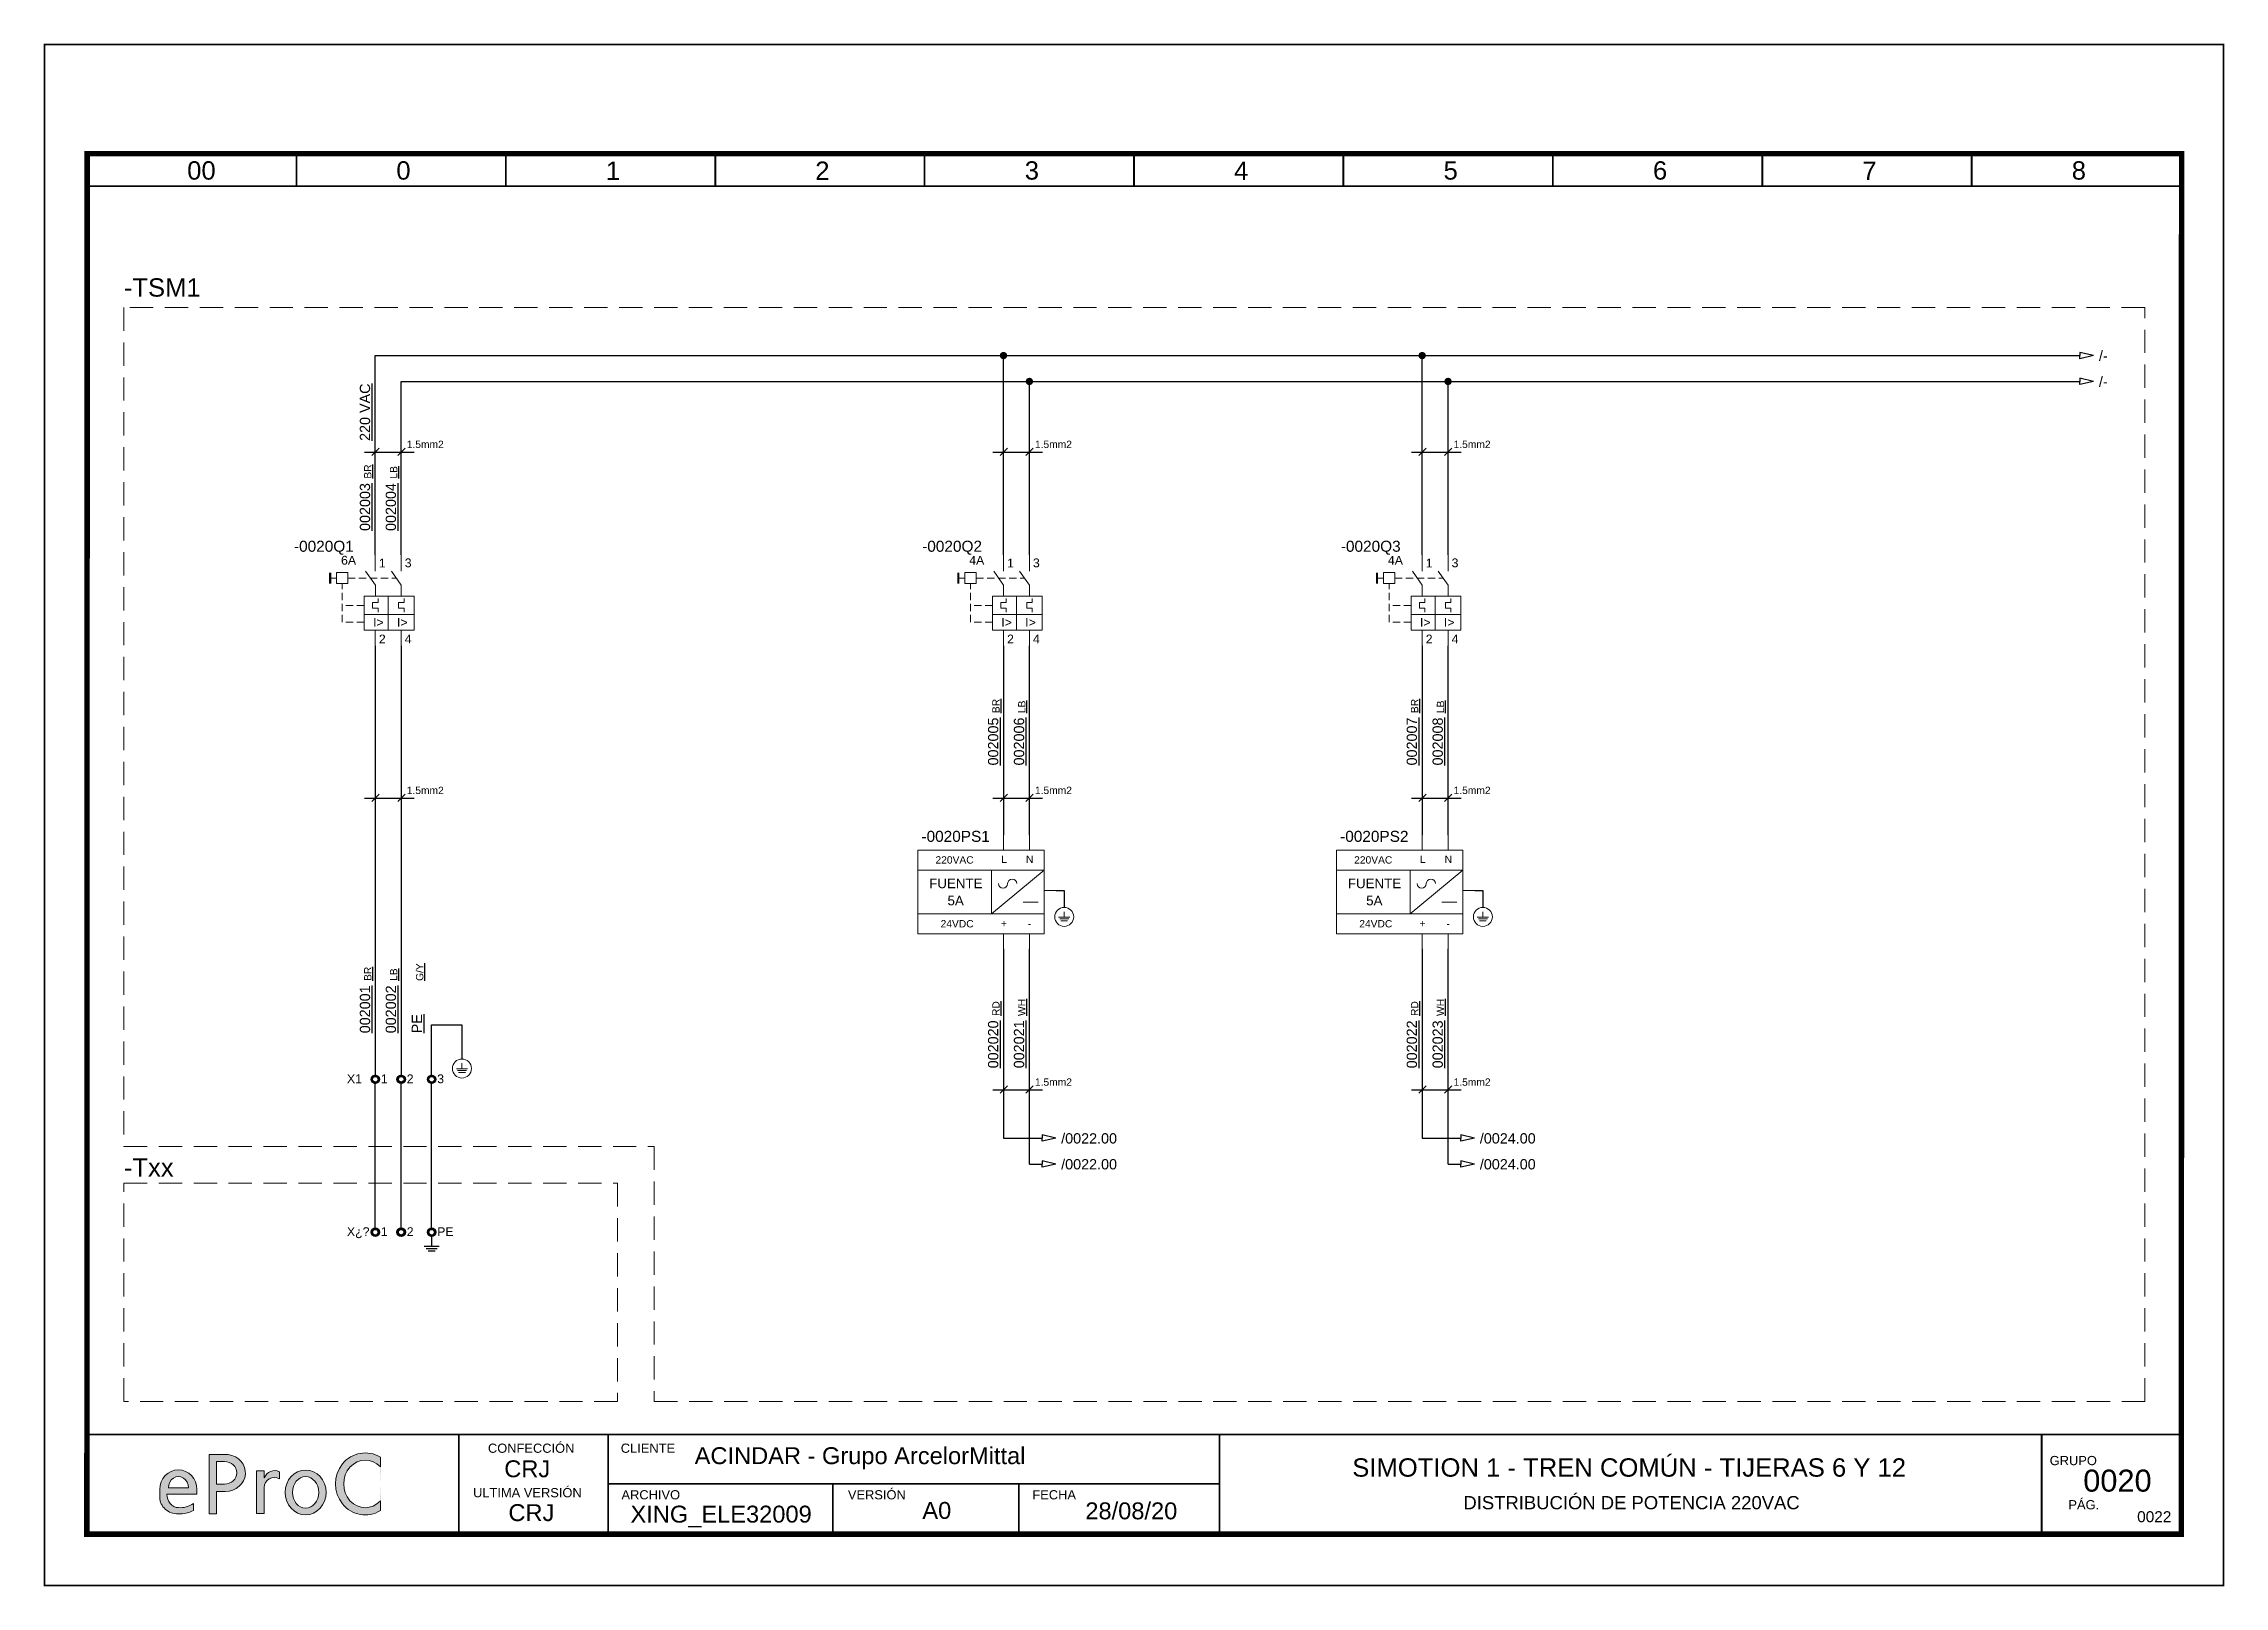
# Model space of a CAD drawing. Header units: millimetres. Extents: x 0 to 14510, y -7775 to 297.
# Drawn here: x 389.8 to 687, y -1664.4 to -1454.1 of the extents above; entities that cross this region are included whole.
import ezdxf
from ezdxf.enums import TextEntityAlignment as Align

# ---------------------------------------------------------------- set-up
doc = ezdxf.new("R2010")
doc.units = ezdxf.units.MM
for name, pattern in [('DASHED', [0.75, 0.5, -0.25]), ('DASHEDX2', [1.5, 1, -0.5]), ('HIDDEN2', [4.762499999999999, 3.175, -1.5875])]:
    doc.linetypes.add(name, pattern=pattern)
for name, color, linetype, lineweight in [('07 - FISICO', 6, 'Continuous', 25), ('Cables eProC', 81, 'Continuous', 25), ('eProC - L2', 41, 'Continuous', 20), ('Referencias eProC', 61, 'Continuous', 25), ('Rótulo eProC', 222, 'Continuous', 25), ('Textos eProC', 41, 'Continuous', 25)]:
    doc.layers.add(name, color=color, linetype=linetype, lineweight=lineweight)
doc.layers.add('TEXTOS', color=150, linetype='Continuous')
doc.styles.get("Standard").update_dxf_attribs({"font": 'arial.ttf'})

msp = doc.modelspace()

# ---------------------------------------------------------------- texts
at = {"layer": 'Cables eProC', "attachment_point": 1, "rotation": 90}
for s, width, heights, insert, char_height in [('{\\L220 VAC}', 12.08845602988538, [0], (432.900286925159, -1508.29110240282), 1.4), ('{\\LBR}', 4.535518463554467, [0], (433.4833940093913, -1513.429460916979), 1), ('{\\LLB}', 4.535518463554467, [0], (437.0091672682838, -1513.429460916979), 1), ('{\\L002003}', 4.535518463554467, [0], (432.900286925159, -1520.560243621598), 1.4), ('{\\L002004}', 4.535518463554467, [0], (436.4260601840515, -1520.560243621598), 1.4), ('{\\LBR}', 4.535518463554467, [0], (519.1037071620061, -1545.380864247565), 1), ('{\\LLB}', 8.510806033801487, [1.912714911571501], (522.6294804208986, -1545.380864247565), 1), ('{\\LBR}', 4.535518463554467, [0], (576.1670203146201, -1545.380864247567), 1), ('{\\LLB}', 8.510806033801487, [1.912714911571501], (579.6927935735126, -1545.380864247567), 1), ('{\\L002005}', 4.535518463554467, [0], (518.5206000777738, -1552.511646952184), 1.4), ('{\\L002006}', 8.510806033801487, [1.912714911571501], (522.0463733366663, -1552.511646952184), 1.4), ('{\\L002007}', 4.535518463554467, [0], (575.5839132303878, -1552.511646952185), 1.4), ('{\\L002008}', 8.510806033801487, [1.912714911571501], (579.1096864892803, -1552.511646952185), 1.4), ('{\\LBR}', 4.535518463554467, [0], (433.4833940093913, -1581.880808466058), 1), ('{\\LLB}', 4.535518463554467, [0], (437.0091672682838, -1581.880808466058), 1), ('{\\LG/Y}', 4.535518463554467, [0], (440.5548225624143, -1581.880808466056), 1), ('{\\L002001}', 4.535518463554467, [0], (432.900286925159, -1589.011591170676), 1.4), ('{\\L002002}', 4.535518463554467, [0], (436.4260601840515, -1589.011591170676), 1.4), ('{\\LPE}', 4.535518463554467, [0], (439.971715478182, -1589.011591170674), 1.4), ('{\\LRD}', 4.535518463554467, [0], (519.1037071620061, -1586.655406233816), 1), ('{\\LWH}', 8.510806033801487, [1.912714911571501], (522.6294804208986, -1586.655406233816), 1), ('{\\LRD}', 4.535518463554467, [0], (576.1670203146201, -1586.655406233818), 1), ('{\\LWH}', 8.510806033801487, [1.912714911571501], (579.6927935735126, -1586.655406233818), 1), ('{\\L002020}', 4.535518463554467, [0], (518.5206000777738, -1593.786188938435), 1.4), ('{\\L002021}', 8.510806033801487, [1.912714911571501], (522.0463733366663, -1593.786188938435), 1.4), ('{\\L002022}', 4.535518463554467, [0], (575.5839132303878, -1593.786188938436), 1.4), ('{\\L002023}', 8.510806033801487, [1.912714911571501], (579.1096864892803, -1593.786188938436), 1.4)]:
    msp.add_mtext_dynamic_manual_height_columns(s, width=width, gutter_width=12.5, heights=heights, dxfattribs=dict(at, insert=insert, char_height=char_height))
at = {"layer": 'TEXTOS', "char_height": 1, "attachment_point": 1}
for insert in [(439.2954755842075, -1508.254551667083), (524.9157887368222, -1508.254551667083), (581.9791018894362, -1508.254551667082), (439.2954755842075, -1555.409299029754), (524.9157887368223, -1555.409299029754), (581.9791018894363, -1555.409299029754), (524.9157887368223, -1595.160266458002), (581.9791018894363, -1595.160266458002)]:
    msp.add_mtext_dynamic_manual_height_columns('1.5mm2', width=11.45518471732066, gutter_width=12.5, heights=[0], dxfattribs=dict(at, insert=insert))
at = {"layer": 'Textos eProC'}
for s, width, heights, insert, char_height, attachment_point in [('-TSM1', 18.31215520775731, [0], (400.7348825513146, -1488.662965522196), 2.5, 7), ('\\pxql;X1', 1.2, [1.790739130511867], (431.1429031891444, -1594.612292413669), 1.2, 1), ('\\pxql;1', 1.2, [3.421988905219479], (435.7691271248027, -1594.612292413669), 1.2, 1), ('\\pxql;2', 1.2, [3.421988905219479], (439.2949003836952, -1594.612292413669), 1.2, 1), ('\\pxql;3', 1.2, [3.421988905219479], (443.4472239887596, -1594.61229241366), 1.2, 1), ('-Txx', 18.31215520775731, [0], (400.7348825513145, -1608.545330944557), 2.5, 7), ('\\pxql;X¿?', 1.2, [1.790739130511867], (431.1429031891444, -1615.443953286378), 1.2, 1), ('\\pxql;1', 1.2, [3.421988905219479], (435.7691271248027, -1615.443953286378), 1.2, 1), ('\\pxql;2', 1.2, [3.421988905219479], (439.2949003836952, -1615.443953286378), 1.2, 1), ('\\pxql;PE', 1.2, [3.421988905219479], (443.4472239887596, -1615.443953286375), 1.2, 1)]:
    msp.add_mtext_dynamic_manual_height_columns(s, width=width, gutter_width=12.5, heights=heights, dxfattribs=dict(at, insert=insert, char_height=char_height, attachment_point=attachment_point))

# ---------------------------------------------------------------- blocks, each defined once
blk = doc.blocks.new('eProC - Rótulo')
at = {"layer": 'eProC - L2', "lineweight": 0}
h = blk.add_hatch(color=256, dxfattribs=at)
h.dxf.hatch_style = 1
edge = h.paths.add_edge_path()
edge.add_ellipse((18.25213672028826, -196.9261742999511), major_axis=(0, 2.69398394157768), ratio=0.9394639537380453, start_angle=270, end_angle=450)
edge.add_line((15.721235915227, -196.9261742999488), (15.721235915227, -198.0262406689194))
edge.add_ellipse((18.25213672028826, -198.0262406689176), major_axis=(-2.530900805061371, 0), ratio=0.8765219452336325, start_angle=0, end_angle=90.00000003045925)
edge.add_arc((18.27335383050047, -195.5607843947532), 4.683894425901206, 269.7404606443341, 295.7776069626162)
edge.add_line((20.31028205640587, -199.7785788889764), (20.29822599010674, -198.8274645321544))
edge.add_arc((18.53107238730183, -196.3659306924278), 3.030178328089625, 264.718299702173, 305.6748497988437, ccw=False)
edge.add_ellipse((18.25213672028826, -197.5293953656246), major_axis=(0, -1.853847971147125), ratio=0.8438195784126398, start_angle=270, end_angle=360, ccw=False)
edge.add_line((16.68782350683375, -197.5293953656246), (20.78303752534953, -197.5293953656246))
edge.add_line((20.78303752534953, -197.5293953656246), (20.78303752534964, -196.9261742999511))
edge = h.paths.add_edge_path(flags=16)
edge.add_line((19.61407906036493, -196.6747056132363), (16.8901943802116, -196.6747056132363))
edge.add_ellipse((18.25213672028826, -196.6524970348587), major_axis=(0, 1.493762606582783), ratio=0.9118536529786326, start_angle=269.14812120263406, end_angle=450.85187879736594, ccw=False)
edge = h.paths.add_edge_path()
edge.add_ellipse((24.53606879678694, -194.6480166949741), major_axis=(2.859551306712874, 0), ratio=0.8879042817777737, start_angle=271.7431843167558, end_angle=440.0131197538371)
edge.add_line((25.03197981647497, -192.1474811884746), (22.43893209419025, -192.1474811884746))
edge.add_line((22.43893209419025, -192.1474811884746), (22.43893209419025, -197.188480772912))
edge.add_line((22.43893209419025, -197.188480772912), (22.43893209419025, -200.2321034925712))
edge.add_line((22.43893209419025, -200.2321034925712), (23.45480529619465, -200.2321034925712))
edge.add_line((23.45480529619465, -200.2321034925712), (23.45480529619465, -197.1858495332467))
edge.add_line((23.45480529619465, -197.1858495332467), (24.62305523908697, -197.1858495332467))
edge = h.paths.add_edge_path(flags=16)
edge.add_line((23.45480529619465, -196.1897923405218), (23.45480529619465, -193.1062410494224))
edge.add_line((23.45480529619465, -193.1062410494224), (24.53606879676522, -193.1062410494224))
edge.add_ellipse((24.53606879678694, -194.6480166949741), major_axis=(1.681458667494562, 0), ratio=0.9169274721736568, start_angle=270, end_angle=450, ccw=False)
edge.add_line((24.53606879683048, -196.1897923405218), (23.45480529619465, -196.1897923405218))
h.paths.add_polyline_path([(28.88337502731326, -200.1686943225809), (29.96274090268548, -200.1686943225809), (29.96274090268548, -196.6621550902314, -0.5790308252155739), (32.03007794970472, -195.4418327159001), (32.03007794970472, -194.4851599634876, 0.4270023526849942), (29.96274090268548, -195.3092403231453), (29.96274090268548, -194.3667890582274), (28.88337502731326, -194.3667890582274)])
edge = h.paths.add_edge_path()
edge.add_ellipse((35.59266709558801, -197.314602608275), major_axis=(0, 3.050109259531877), ratio=0.9167500623092966, start_angle=0, end_angle=360)
edge = h.paths.add_edge_path(flags=16)
edge.add_ellipse((35.59266709558801, -197.314602608275), major_axis=(0, 2.152249407964542), ratio=0.8331707360348017, start_angle=0, end_angle=360)
edge = h.paths.add_edge_path()
edge.add_ellipse((43.71944930917152, -196.1511172593932), major_axis=(0, -3.250497670981453), ratio=0.9018554990975474, start_angle=135.331656941236, end_angle=404.668343058764, ccw=False)
edge.add_line((45.78028465666421, -193.8394023104156), (45.78028465666421, -192.5089534251097))
edge.add_ellipse((43.71944930917152, -196.1511172593932), major_axis=(0, -4.224315765563161), ratio=0.963019127378297, start_angle=149.5633998648684, end_angle=390.4366001351317)
edge.add_line((45.78028465666421, -199.7932810936768), (45.78028465666421, -198.4628322083709))
at = {"layer": 'eProC - L2', "lineweight": 5, "const_width": 0.233}
for points in [[(0, 0), (297, 0), (297, -210.0000000000002), (0, -210), (0, 0)], [(5.783499999999549, -189.4009999999998), (291.2164999999995, -189.4009999999998)], [(56.47486139750822, -202.9226231724861), (56.47486139750822, -189.3236231724859)], [(76.84365215121034, -202.9226231724861), (76.84365215121034, -189.3236231724859)], [(160.1370160879637, -203), (160.1370160879637, -189.4009999999998)], [(76.84365215121034, -196.123123172486), (160.1370160879637, -196.123123172486)], [(107.4632783138395, -202.9226231724861), (107.4632783138395, -196.123123172486)], [(132.7952386088173, -202.9226231724861), (132.7952386088173, -196.123123172486)]]:
    blk.add_lwpolyline(points, dxfattribs=at)
at = {"layer": 'eProC - L2', "lineweight": 40, "const_width": 0.75}
blk.add_lwpolyline([(5.783499999999549, -203), (291.2505000000001, -203), (291.2850000000003, -14.87246776690426), (5.817999999999756, -14.87246776690426)], close=True, dxfattribs=at)
at = {"layer": 'eProC - L2', "lineweight": 5, "const_width": 0.233}
for points in [[(34.34049999999991, -19.30656616285751), (5.783499999999663, -19.30656616285751), (5.783499999999549, -14.87246776690426), (34.34049999999979, -14.87246776690426)], [(62.89750000000026, -19.30656616285751), (34.34050000000002, -19.30656616285751), (34.34049999999979, -14.87246776690426), (62.89750000000004, -14.87246776690426)], [(91.4375, -19.30656616285796), (62.88049999999976, -19.30656616285796), (62.88049999999976, -14.87246776690426), (91.4375, -14.87246776690426)], [(119.9608131526145, -19.30656616285796), (91.40381315261425, -19.30656616285796), (91.40381315261413, -14.87246776690472), (119.9608131526143, -14.87246776690472)], [(148.517813152615, -19.30656616285796), (119.9608131526147, -19.30656616285796), (119.9608131526143, -14.87246776690472), (148.5178131526145, -14.87246776690472)], [(177.0578131526145, -19.30656616285842), (148.5008131526142, -19.30656616285842), (148.5008131526142, -14.87246776690472), (177.0578131526145, -14.87246776690472)], [(205.581126305229, -19.30656616285751), (177.0241263052287, -19.30656616285751), (177.0241263052285, -14.87246776690426), (205.5811263052287, -14.87246776690426)], [(234.1381263052294, -19.30656616285751), (205.5811263052292, -19.30656616285751), (205.5811263052287, -14.87246776690426), (234.138126305229, -14.87246776690426)], [(262.6781263052289, -19.30656616285796), (234.1211263052287, -19.30656616285796), (234.1211263052287, -14.87246776690426), (262.6781263052289, -14.87246776690426)], [(291.2014394578434, -19.30656616285751), (262.6444394578432, -19.30656616285751), (262.644439457843, -14.87246776690426), (291.2014394578432, -14.87246776690426)]]:
    blk.add_lwpolyline(points, close=True, dxfattribs=at)
at = {"layer": 'eProC - L2', "lineweight": 0, "const_width": 0.233}
blk.add_lwpolyline([(272.2141748043123, -203), (272.2141748043123, -189.4009999999998)], dxfattribs=at)
at = {"layer": 'eProC - L2', "lineweight": 0}
for points in [[(22.43893209419025, -197.188480772912), (22.43893209419025, -192.1474811884746), (25.03197981648179, -192.1474811884746)], [(23.45480529619465, -197.188480772912), (23.45480529619465, -200.2321034925712), (22.43893209419025, -200.2321034925712), (22.43893209419025, -192.1474811884746), (23.45480529619465, -192.1474811884746)], [(23.45480529619465, -193.1062410494224), (23.45480529619465, -196.1897923405218)], [(24.5360687967883, -193.1062410494224), (23.45480529619465, -193.1062410494224), (23.45480529619465, -196.1897923405218), (24.5360687967883, -196.1897923405218)], [(45.78028465666421, -192.5089534251097), (45.78028465666421, -193.8394023104156)], [(29.96274090268548, -196.6284768904829), (29.96274090268548, -200.1686943225809), (28.88337502731326, -200.1686943225809), (28.88337502731326, -194.3667890582274), (29.96274090268548, -194.3667890582274), (29.96274090268548, -195.3092403231431)], [(32.03007794970472, -195.4418327159001), (32.03007794970472, -194.4851599634871)], [(15.721235915227, -196.9261742999511), (15.721235915227, -198.0262406689176)], [(20.78303752534953, -197.5293953656246), (16.68782350683296, -197.5293953656246)], [(16.89019438021217, -196.6747056132363), (19.61407906036425, -196.6747056132363)], [(20.31028205640587, -199.7785788889755), (20.29822599010674, -198.8274645321535)], [(20.78303752534953, -197.5293953656246), (20.78303752534953, -196.9261742999511)], [(24.62305523906866, -197.1858495332467), (23.45480529619465, -197.1858495332467)], [(45.78028465666421, -198.4628322083713), (45.78028465666421, -199.7932810936768)]]:
    blk.add_lwpolyline(points, dxfattribs=at)
for centre, radius, start, end in [((31.34663979589845, -196.6453159903344), 1.384001337398694, 60.40847701888465, 180.6971331110832), ((31.39091835090221, -195.8868887166072), 1.540574078083927, 65.48798580094844, 157.9783705209563), ((18.53107238730195, -196.3659306924278), 3.030178328089643, 264.7182996994936, 305.674849798842), ((18.27335383050047, -195.5607843947532), 4.683894425901305, 269.7404606254545, 295.7776069626336)]:
    blk.add_arc(centre, radius, start, end, dxfattribs=at)
for centre, major_axis, ratio, start_param, end_param in [((24.53606879678694, -194.6480166949741), (1.681458667494562, 0), 0.9169274721736568, 4.71238898038469, 7.853981633974483), ((24.53606879678694, -194.6480166949741), (2.859551306712874, 0), 0.8879042817777737, 4.742813286181207, 7.679677691676559), ((43.71944930917152, -196.1511172593932), (0, -4.224315765563161), 0.963019127378297, 2.610373768118795, 6.814404192650585), ((43.71944930917152, -196.1511172593932), (0, -3.250497670981453), 0.9018554990975474, 2.361982995804007, 7.062794964965373), ((18.25213672028826, -196.9261742999511), (0, 2.69398394157768), 0.9394639537380453, 4.71238898038469, 7.853981633974483), ((18.25213672028826, -196.6524970348587), (0, 1.493762606582783), 0.9118536529786326, 4.697520890542724, 7.868849723816449), ((18.25213672028826, -198.0262406689176), (-2.530900805061371, 0), 0.8765219452336325, 0, 1.570796327326511), ((18.25213672028826, -197.5293953656246), (0, -1.853847971147125), 0.8438195784126398, 4.71238898038469, 6.283185307179586)]:
    blk.add_ellipse(centre, major_axis=major_axis, ratio=ratio, start_param=start_param, end_param=end_param, dxfattribs=at)
for major_axis, ratio in [((0, 3.050109259531877), 0.9167500623092966), ((0, 2.152249407964542), 0.8331707360348017)]:
    blk.add_ellipse((35.59266709558801, -197.314602608275), major_axis=major_axis, ratio=ratio, dxfattribs=at)
at = {"layer": 'eProC - L2', "lineweight": 20, "char_height": 2.5, "attachment_point": 7}
for s, insert in [('{\\fArial|b0|i0|c0|p18;00}', (19.45209767577444, -18.45176193203861)), ('{\\fArial|b0|i0|c0|p18;0}', (47.95841082838848, -18.45176193204053)), ('{\\fArial|b0|i0|c0|p18;1}', (76.51541082838872, -18.45176193203906)), ('{\\fArial|b0|i0|c0|p18;2}', (105.0554108283887, -18.45176193203906)), ('{\\fArial|b0|i0|c0|p18;3}', (133.6124108283885, -18.45176193203906)), ('{\\fArial|b0|i0|c0|p18;4}', (162.1354108283886, -18.45176193203906)), ('{\\fArial|b0|i0|c0|p18;5}', (190.6924108283889, -18.45176193203906)), ('{\\fArial|b0|i0|c0|p18;6}', (219.2324108283888, -18.45176193203906)), ('{\\fArial|b0|i0|c0|p18;7}', (247.7714108283886, -18.45176193203906)), ('{\\fArial|b0|i0|c0|p18;8}', (276.3114108283885, -18.45176193203906))]:
    blk.add_mtext(s, dxfattribs=dict(at, insert=insert))
at = {"layer": 'eProC - L2', "attachment_point": 7}
for s, insert, char_height in [('{\\fArial|b0|i0|c0|p18;CONFECCIÓN }', (60.44413231986846, -191.9323770540059), 1.255239842187869), ('{\\fArial|b0|i0|c0|p18;CRJ}', (62.66984818896753, -195.2786288782686), 2.305149634601388), ('{\\fArial|b0|i0|c0|p18;CLIENTE}', (78.54848969712793, -191.9323770540059), 1.255239842187869), ('{\\fArial|b0|i0|c0|p18;ACINDAR - Grupo ArcelorMittal}', (88.62083612340257, -194.1530265221377), 2.305149634601388), ('{\\fArial|b0|i0|c0|p18;GRUPO}', (273.3085936568314, -193.6147217329662), 1.255239842187869), ('{\\fArial|b0|i0|c0|p18;ULTIMA VERSIÓN}', (58.41840193245116, -197.989487357172), 1.255239842187869), ('{\\fArial|b0|i0|c0|p18;CRJ}', (63.23684171670493, -201.2539878171506), 2.305149634601388), ('{\\fArial|b0|i0|c0|p18;ARCHIVO}', (78.64627760704661, -198.2800028847432), 1.255239842187869), ('{\\fArial|b0|i0|c0|p18;XING_ELE32009}', (79.87327899639467, -202.087657779754), 2.305149634601388), ('{\\fArial|b0|i0|c0|p18;VERSIÓN}', (109.503126452717, -198.2800028847432), 1.255239842187869), ('{\\fArial|b0|i0|c0|p18;A0}', (119.6550813409899, -200.9525265221378), 2.305149634601388), ('{\\fArial|b0|i0|c0|p18;FECHA}', (134.6501022744314, -198.2800028847432), 1.255239842187869), ('{\\fArial|b0|i0|c0|p18;28/08/20}', (141.867730192314, -201.0108573813513), 2.305149634601388), ('{\\fArial|b0|i0|c0|p18;PÁG.}', (275.8581421672325, -199.6374450480862), 1.255239842187869)]:
    blk.add_mtext(s, dxfattribs=dict(at, insert=insert, char_height=char_height))
at = {"layer": 'eProC - L2', "insert": (215.9882582192838, -192.6668423217829), "char_height": 2.5, "width": 89.0142959662885, "attachment_point": 2}
blk.add_mtext('{\\fArial|b0|i0|c0|p18;SIMOTION 1 - TREN COMÚN - TIJERAS 6 Y 12}', dxfattribs=at)
at = {"layer": 'eProC - L2'}
for tag, p in [('GR', (284.9388241817146, -193.1055635700077)), ('PG', (284.9388241817146, -198.932405996431))]:
    blk.add_attdef(tag, text='', height=3, dxfattribs=at).set_placement(p, align=Align.MIDDLE)
blk.add_attdef('DESCRIPCIÓN', text='', height=1.8, dxfattribs=at).set_placement((216.3124805672701, -199.6093158954159), align=Align.CENTER)
blk = doc.blocks.new('eProC_B2_01')
at = {"layer": 'eProC - L2'}
for p, q in [((0, 10.19721774939171), (0, 12.40986733974205)), ((3.525773258892514, 10.19721774939171), (3.525773258892514, 12.40986733974205)), ((-1.331563306182943, 10.18982211213552), (0.009941017618984915, 8.300840761683503)), ((2.194209952709571, 10.18982211213552), (3.535714276511499, 8.300840761683503)), ((-1.499999996096449, 2.300840777300436), (-1.499999996096449, 6.800840765587964)), ((0.009941017618984915, 8.300840761683503), (0.009941017618984915, 6.800840765587964)), ((0.3845583545262343, 6.453668648362509), (0.3845583545262343, 5.91292172775502)), ((3.535714276511499, 8.300840761683503), (3.535714276511499, 6.800840765587964)), ((3.910331613418748, 6.453668648362509), (3.910331613418748, 5.91292172775502)), ((-0.3646763192882645, 5.169387220831595), (-0.3646763192882645, 5.91292172775502)), ((-0.3646763192882645, 5.912921727755929), (0.3845583545262343, 5.91292172775502)), ((0.3845583545262343, 5.169387220831595), (-0.3646763192882645, 5.169387220831595)), ((0.3845583545262343, 5.169387220831595), (0.3845583545262343, 4.628640300224106)), ((3.161096939604249, 5.169387220831595), (3.161096939604249, 5.91292172775502)), ((3.161096939604249, 5.912921727755929), (3.910331613418748, 5.91292172775502)), ((3.910331613418748, 5.169387220831595), (3.161096939604249, 5.169387220831595)), ((3.910331613416929, 5.169387220831595), (3.910331613416929, 4.628640300224106)), ((-1.499999996096449, 2.300840777300436), (-1.499999996096449, 2.160429660709269)), ((5.28865988833968, 2.160429660711088), (-1.499999996096449, 2.160429660710179)), ((0, 2.160429660709269), (0, 0)), ((3.525773258892514, 2.160429660710179), (3.525773258892514, 0))]:
    blk.add_line(p, q, dxfattribs=at)
at = {"layer": 'eProC - L2', "linetype": 'DASHED', "ltscale": 2}
for p, q in [((-4.501971210727788, 3.257474392770746), (-4.506174109079438, 8.495331438862195)), ((-1.499999996096449, 5.538620032202743), (-4.503801620219747, 5.538620032203653)), ((-1.499999996096449, 3.257474392769836), (-4.501971210727788, 3.257474392769836))]:
    blk.add_line(p, q, dxfattribs=at)
at = {"layer": 'eProC - L2', "const_width": 0.2999999992191403}
blk.add_lwpolyline([(-6.156625660514692, 8.495331438861285), (-6.156625660514692, 9.995331434957734)], dxfattribs=at)
at = {"layer": 'eProC - L2', "linetype": 'DASHEDX2'}
for points in [[(-6.156625660514692, 9.24533143690951), (-5.285348143732335, 9.24533143690951)], [(-3.730610910379255, 9.24533143690951), (2.864962114610535, 9.24533143690951)]]:
    blk.add_lwpolyline(points, dxfattribs=at)
at = {"layer": 'eProC - L2'}
blk.add_lwpolyline([(-3.730610910379255, 8.495331438862195), (-5.285348143732335, 8.495331438862195), (-5.285348143732335, 9.995331434957734), (-3.730610910379255, 9.995331434957734)], close=True, dxfattribs=at)
for points in [[(-1.331563306182943, 10.18982211213552), (0.009941017618984915, 8.300840761683503)], [(2.194209952709571, 10.18982211213552), (3.535714276511499, 8.300840761683503)], [(-1.499999996096449, 6.800840765587964), (5.28865988833968, 6.800840765587964)], [(1.762886629447166, 6.800840765587964), (1.762886629447166, 2.160429660710179)], [(5.28865988833968, 6.800840765587964), (5.28865988833968, 2.160429660711088)], [(5.28865988833968, 4.275268926257013), (-1.499999996096449, 4.275268926257013)]]:
    blk.add_lwpolyline(points, dxfattribs=at)
for s, p in [('1', (0.4848877061667736, 10.7000268527263)), ('3', (4.010660965059287, 10.72662985402076)), ('2', (0.4848877061667736, 0.3497464489091726)), ('4', (4.010660965059287, 0.3558856030540483))]:
    blk.add_text(s, height=1.2, dxfattribs=at).set_placement(p)
at = {"layer": 'eProC - L2', "char_height": 1.2, "attachment_point": 1}
for insert in [(-0.3089261357163195, 3.827249148566807), (2.953960489825477, 3.827249148566807)]:
    blk.add_mtext_dynamic_manual_height_columns('I>', width=6.615780392981833, gutter_width=35, heights=[0], dxfattribs=dict(at, insert=insert))
at = {"layer": 'eProC - L2'}
for tag, height, p in [('GXX', 1.5, (-2.918523519643713, 14.77677116998893)), ('QXX.X', 1.5, (-2.932634342439997, 12.84283830046206)), ('XX-XXA', 1.2, (-2.621621016334757, 11.08450197341062))]:
    blk.add_attdef(tag, text='', height=height, dxfattribs=at).set_placement(p, align=Align.RIGHT)
blk = doc.blocks.new('eProC - Borne 2.0')
at = {"layer": 'Cables eProC'}
h = blk.add_hatch(dxfattribs=at)
h.set_pattern_fill('ANSI31', color=256, scale=0.0279171615287314)
h.set_pattern_definition([(45, (-2462.882078904184, -2995.577827000979), (-0.06267581517531662, 0.06267581517531662), [])])
edge = h.paths.add_edge_path()
edge.add_arc((0, -0.4535599239779913), 0.5742361460052544, 0, 360)
edge = h.paths.add_edge_path(flags=17)
edge.add_arc((2.775557561562891e-17, -0.4535599239779913), 0.3850599639098976, 0, 360)
for radius in [0.5742361460052052, 0.3850599639097176]:
    blk.add_circle((0, -0.4535599239779913), radius, dxfattribs=at)
blk = doc.blocks.new('eProC - Tierra')
at = {"layer": '07 - FISICO', "color": 93, "true_color": 0x56c936}
for points in [[(-1.041919624910968, 0), (0, 0)], [(-2.220446049250313e-16, 0), (1.041919624910968, 0)], [(-0.7510130161441504, -0.3294912466956249), (0, -0.3294912466956249)], [(-0.4601064073773324, -0.6589824933912498), (0, -0.6589824933912498)], [(0, -0.3294912466956249), (0.75101301614415, -0.3294912466956249)], [(-2.220446049250313e-16, -0.6589824933912498), (0.4601064073773319, -0.6589824933912498)]]:
    blk.add_lwpolyline(points, dxfattribs=at)
blk = doc.blocks.new('NODO')
at = {"layer": 'Cables eProC', "const_width": 0.5}
blk.add_lwpolyline([(-0.25, 0, 1), (0.25, 0, 1)], format="xyb", close=True, dxfattribs=at)
blk = doc.blocks.new('eProC_B80_01')
at = {"layer": 'eProC - L2'}
for points in [[(0, -2.029801491128637), (0, 0)], [(3.525773258892514, -2.029801491128637), (3.525773258892514, 0)], [(-1.630944929969701, -10.72692570966592), (5.531823752000491, -4.757514862910284)], [(-1.630944929969701, -10.72692570966592), (-1.630944929969701, -4.757514862910284)], [(5.531823752000491, -7.535139999798048), (7.176389320095041, -7.535139999798048)], [(2.671778980209638, -9.116577710507954), (4.738892626763118, -9.116577710507954)], [(0, -15.4844405725762), (0, -13.45463908144757)], [(3.525773258892514, -15.4844405725762), (3.525773258892514, -13.45463908144757)]]:
    blk.add_lwpolyline(points, dxfattribs=at)
for points in [[(-11.65892959902339, -2.029801491128637), (5.531823752000491, -2.029801491128637), (5.531823752000491, -13.45463908144757), (-11.65892959902339, -13.45463908144757)], [(-11.65892959902339, -2.029801491128637), (5.531823752000491, -2.029801491128637), (5.531823752000491, -4.757514862910284), (-11.65892959902339, -4.757514862910284)], [(-11.65892959902339, -10.72692570966592), (5.531823752000491, -10.72692570966592), (5.531823752000491, -13.45463908144757), (-11.65892959902339, -13.45463908144757)]]:
    blk.add_lwpolyline(points, close=True, dxfattribs=at)
for centre, start, end in [((-0.06205545896409603, -6.595098096927359), 180, 0), ((1.191873705400212, -6.595098096927359), 0, 180)]:
    blk.add_arc(centre, 0.6269645821822083, start, end, dxfattribs=at)
at = {"layer": 'eProC - L2', "char_height": 1, "attachment_point": 1, "line_spacing_factor": 0.72}
for s, insert in [('\\pxqr;220VAC', (-10.7250568779109, -2.861245804544524)), ('\\pxqr;24VDC', (-10.7250568779109, -11.55837002308181))]:
    blk.add_mtext_dynamic_manual_height_columns(s, width=6.654296446869921, gutter_width=12.5, heights=[0], dxfattribs=dict(at, insert=insert))
at = {"layer": 'eProC - L2', "attachment_point": 1}
for s, width, insert, char_height in [('L', 1, (-0.3001024705517921, -2.776799892091731), 1), ('N', 1, (3.063709653570186, -2.770660737930484), 1), ('\\pxqc;FUENTE', 7.597082310792757, (-10.29533091824487, -5.916028816977814), 1.3), ('+', 1, (-0.3500114162416139, -11.54283351083177), 1), ('-', 1, (3.314085292689924, -11.54283351083177), 1)]:
    blk.add_mtext_dynamic_manual_height_columns(s, width=width, gutter_width=12.5, heights=[0], dxfattribs=dict(at, insert=insert, char_height=char_height))
at = {"layer": 'eProC - L2'}
for tag, p in [('GXX', (-11.29396888646443, 1.295610517567184)), ('UXX.X', (-11.18172382465309, -0.8984093470926382))]:
    blk.add_attdef(tag, p, '', height=1.5, dxfattribs=at)
blk.add_attdef('XXA', text='', height=1.3, dxfattribs=at).set_placement((-6.522334250497806, -9.54767203350184), align=Align.CENTER)
blk = doc.blocks.new('eProC - Referencia Cable #2')
at = {"layer": 'Referencias eProC'}
for points in [[(1.863388116944407, 0), (0, 0.4313419375321246), (0, 0)], [(1.863388116944407, 0), (0, -0.4313419375321246), (0, 0)]]:
    blk.add_lwpolyline(points, dxfattribs=at)
blk.add_attdef('/XX.X', (2.592609803645246, -0.7328899879939854), '', height=1.4, dxfattribs=at)
blk = doc.blocks.new('eProC_B65_03')
at = {"layer": 'eProC - L2'}
for points in [[(-0.7639828629999101, -1.325780363934427), (0.7722713781604398, -1.325780363934427)], [(-0.607844248866968, -1.580543434206447), (0.6161327640274976, -1.580543434206447)], [(-0.4517056347340258, -1.835306504478467), (0.4599941498945554, -1.835306504478467)], [(0.004144257580264821, -1.325780363934427), (0.004144257580264821, -0.5892963774194868)]]:
    blk.add_lwpolyline(points, dxfattribs=at)
blk.add_circle((0, -1.295763512554913), 1.295763512554913, dxfattribs=at)

# ---------------------------------------------------------------- linework, layer by layer
at = {"layer": 'Cables eProC'}
for p, q in [((435.0121611864947, -1496.661304562334), (667.2408857327144, -1496.661304562334)), ((435.0121611864947, -1523.825746791528), (435.0121611864947, -1496.661304562334)), ((520.6324743391095, -1523.825746791519), (520.6324743391092, -1496.661304562334)), ((577.6957874917235, -1523.825746791519), (577.6957874917232, -1496.661304562334)), ((438.5379344453872, -1523.825746791528), (438.5379344453872, -1500.187077821202)), ((438.5379344453872, -1500.187077821202), (667.2408857327144, -1500.187077821202)), ((524.158247598002, -1523.825746791519), (524.1582475980017, -1500.187077821202)), ((581.221560750616, -1523.825746791519), (581.2215607506157, -1500.187077821202)), ((435.0121611864947, -1536.23561413127), (435.0121611864947, -1594.71099665307)), ((438.5379344453872, -1536.23561413127), (438.5379344453872, -1594.71099665307)), ((520.6324743391095, -1536.235614131261), (520.6324743391095, -1562.025715544936)), ((524.158247598002, -1562.025715544936), (524.158247598002, -1536.235614131261)), ((577.6957874917235, -1536.235614131263), (577.6957874917235, -1562.025715544938)), ((581.221560750616, -1562.025715544938), (581.221560750616, -1536.235614131263)), ((527.8088636592046, -1569.560855544734), (528.9076946586501, -1569.560855544734)), ((528.9076946586501, -1569.560855544734), (528.9076946586501, -1571.855062852094)), ((584.8721768118186, -1569.560855544736), (585.9710078112641, -1569.560855544736)), ((585.9710078112641, -1569.560855544736), (585.9710078112641, -1571.855062852096)), ((520.6324743391095, -1577.510156117512), (520.6324743391095, -1603.300257531187)), ((524.1582475979969, -1606.82603079008), (524.158247598002, -1577.510156117512)), ((577.6957874917235, -1577.510156117514), (577.6957874917191, -1603.300257531188)), ((581.2215607506109, -1606.826030790081), (581.221560750616, -1577.510156117514)), ((435.0121611864947, -1615.542657525779), (435.0121611864947, -1595.85946894508)), ((438.5379344453872, -1615.542657525782), (438.5379344453872, -1595.859468945083)), ((442.6902580504516, -1615.542657525772), (442.6902580504516, -1595.859468945074))]:
    msp.add_line(p, q, dxfattribs=at)
for points in [[(442.6902580504516, -1594.710996653063), (442.6902580504516, -1587.881653244825), (446.8223460173826, -1587.881653244825)], [(446.8223460173826, -1587.881653244825), (446.8223460173826, -1592.516599340637)], [(520.6324743391095, -1603.300257531187), (525.9004375917992, -1603.300257531187)], [(577.6957874917191, -1603.300257531188), (582.9637507444132, -1603.300257531189)], [(524.1582475979969, -1606.82603079008), (525.9004375917991, -1606.82603079008)], [(581.2215607506109, -1606.826030790081), (582.9637507444131, -1606.826030790081)], [(442.6902580504516, -1616.691129817783), (442.6902580504516, -1618.021160503918)]]:
    msp.add_lwpolyline(points, dxfattribs=at)
at = {"layer": 'eProC - L2', "linetype": 'HIDDEN2'}
for points in [[(400.7348825513146, -1490.104082474096), (400.7348825513146, -1604.455544633455), (473.0317321427702, -1604.455544633455), (473.0317321427702, -1639.179536053435), (676.201882421685, -1639.179536053435), (676.2018824216852, -1490.104082474096), (400.7348825513146, -1490.104082474096)], [(468.0317321427702, -1609.455544633455), (468.0317321427701, -1639.179536053435), (400.7348825513146, -1639.179536053435), (400.7348825513145, -1609.455544633455), (468.0317321427702, -1609.455544633455)]]:
    msp.add_lwpolyline(points, dxfattribs=at)
at = {"layer": 'TEXTOS'}
for p, q in [((433.5355733101242, -1509.799973836118), (440.3266624622775, -1509.799973836118)), ((435.5430676039673, -1509.269067418645), (434.5430676039673, -1510.269067418645)), ((439.0688408628598, -1509.269067418645), (438.0688408628598, -1510.269067418645)), ((519.1558864627389, -1509.799973836117), (525.9469756148922, -1509.799973836117)), ((521.163380756582, -1509.269067418644), (520.163380756582, -1510.269067418644)), ((524.6891540154745, -1509.269067418644), (523.6891540154745, -1510.269067418644)), ((576.2191996153529, -1509.799973836116), (583.0102887675062, -1509.799973836116)), ((578.226693909196, -1509.269067418643), (577.226693909196, -1510.269067418643)), ((581.7524671680885, -1509.269067418643), (580.7524671680885, -1510.269067418643)), ((433.5355733101242, -1556.954721198788), (440.3266624622775, -1556.954721198788)), ((435.5430676039673, -1556.423814781316), (434.5430676039673, -1557.423814781316)), ((439.0688408628598, -1556.423814781316), (438.0688408628598, -1557.423814781316)), ((519.155886462739, -1556.954721198788), (525.9469756148923, -1556.954721198788)), ((521.1633807565821, -1556.423814781316), (520.1633807565821, -1557.423814781316)), ((524.6891540154746, -1556.423814781316), (523.6891540154746, -1557.423814781316)), ((576.219199615353, -1556.954721198788), (583.0102887675063, -1556.954721198788)), ((578.2266939091961, -1556.423814781316), (577.2266939091961, -1557.423814781316)), ((581.7524671680886, -1556.423814781316), (580.7524671680886, -1557.423814781316)), ((519.155886462739, -1596.705688627037), (525.9469756148923, -1596.705688627037)), ((521.1633807565821, -1596.174782209564), (520.1633807565821, -1597.174782209564)), ((524.6891540154746, -1596.174782209564), (523.6891540154746, -1597.174782209564)), ((576.219199615353, -1596.705688627037), (583.0102887675063, -1596.705688627037)), ((578.2266939091961, -1596.174782209564), (577.2266939091961, -1597.174782209564)), ((581.7524671680886, -1596.174782209564), (580.7524671680886, -1597.174782209564))]:
    msp.add_line(p, q, dxfattribs=at)

# ---------------------------------------------------------------- block references
for p in [(435.0121611864947, -1594.831672875097), (438.5379344453872, -1594.8316728751), (442.6902580504516, -1594.831672875091), (435.0121611864947, -1615.663333747806), (438.5379344453872, -1615.663333747809), (442.6902580504516, -1615.6633337478)]:
    msp.add_blockref('eProC - Borne 2.0', p)
at = {"color": 1}
msp.add_blockref('eProC - Tierra', (442.6902580504516, -1618.021160503918), dxfattribs=at)
at = {"layer": 'Cables eProC'}
ref = msp.add_blockref('eProC - Rótulo', (389.9189344453871, -1454.265864824801), dxfattribs=at)
ref.add_attrib('HOJA', '0020', dxfattribs={"layer": 'Rótulo eProC', "color": 6, "height": 3}).set_placement((672.460216396531, -1649.973996971705), align=Align.MIDDLE)
ref.add_attrib('SIG', '0022', dxfattribs={"layer": 'Rótulo eProC', "color": 6, "height": 1.5}).set_placement((679.8076737603978, -1655.637498383564), align=Align.RIGHT)
ref.add_attrib('DESCRIPCIÓN', 'DISTRIBUCIÓN DE POTENCIA 220VAC', dxfattribs={"layer": 'Rótulo eProC', "color": 6, "height": 1.8}).set_placement((606.2314150126576, -1653.875180720217), align=Align.CENTER)
at = {"layer": 'Cables eProC', "xscale": -1, "rotation": 180}
for p in [(520.6324743391092, -1496.661304562334), (577.6957874917234, -1496.661304562331), (524.1582475979762, -1500.187077821202), (581.2215607505905, -1500.187077821199)]:
    msp.add_blockref('NODO', p, dxfattribs=at)
at = {"layer": 'Cables eProC'}
for p, values in [((667.3407338885453, -1496.661304562334), {'/XX.X': '/-'}), ((667.3407338885452, -1500.187077821226), {'/XX.X': '/-'}), ((525.9004375917992, -1603.300257531187), {'/XX.X': '/0022.00'}), ((582.9637507444132, -1603.300257531189), {'/XX.X': '/0024.00'}), ((525.9004375917991, -1606.82603079008), {'/XX.X': '/0022.00'}), ((582.9637507444131, -1606.826030790081), {'/XX.X': '/0024.00'})]:
    msp.add_blockref('eProC - Referencia Cable #2', p, dxfattribs=at).add_auto_attribs(values)
at = {"layer": 'eProC - L2', "color": 4}
ref = msp.add_blockref('eProC_B2_01', (435.0121611864947, -1536.23561413127), dxfattribs=at)
ref.add_attrib('XX-XXA', '6A', dxfattribs={"height": 1.2}).set_placement((432.39054017014, -1525.151112157859), align=Align.RIGHT)
ref.add_attrib('QXX.X', '-0020Q1', dxfattribs={"height": 1.5}).set_placement((432.0795268440329, -1523.392775830791), align=Align.RIGHT)
ref = msp.add_blockref('eProC_B2_01', (520.6324743391095, -1536.235614131261), dxfattribs=at)
ref.add_attrib('XX-XXA', '4A', dxfattribs={"height": 1.2}).set_placement((518.0108533227548, -1525.15111215785), align=Align.RIGHT)
ref.add_attrib('QXX.X', '-0020Q2', dxfattribs={"height": 1.5}).set_placement((517.6998399966477, -1523.392775830782), align=Align.RIGHT)
ref = msp.add_blockref('eProC_B2_01', (577.6957874917235, -1536.235614131263), dxfattribs=at)
ref.add_attrib('XX-XXA', '4A', dxfattribs={"height": 1.2}).set_placement((575.0741664753688, -1525.151112157851), align=Align.RIGHT)
ref.add_attrib('QXX.X', '-0020Q3', dxfattribs={"height": 1.5}).set_placement((574.7631531492617, -1523.392775830784), align=Align.RIGHT)
ref = msp.add_blockref('eProC_B80_01', (520.6324743391095, -1562.025715544936), dxfattribs=at)
ref.add_attrib('XXA', '5A', dxfattribs={"height": 1.3}).set_placement((514.1101400886045, -1571.57338757845), align=Align.CENTER)
ref.add_attrib('UXX.X', '-0020PS1', (509.4507505144655, -1562.924124892044), dxfattribs={"height": 1.5})
ref = msp.add_blockref('eProC_B80_01', (577.6957874917235, -1562.025715544938), dxfattribs=at)
ref.add_attrib('XXA', '5A', dxfattribs={"height": 1.3}).set_placement((571.1734532412185, -1571.573387578452), align=Align.CENTER)
ref.add_attrib('UXX.X', '-0020PS2', (566.5140636670795, -1562.924124892046), dxfattribs={"height": 1.5})
for p in [(528.9076946586501, -1571.855062852094), (585.9710078112641, -1571.855062852096), (446.8223460173826, -1592.516599340637)]:
    msp.add_blockref('eProC_B65_03', p, dxfattribs=at)

msp.set_redraw_order([(e.dxf.handle, doc.entitydb.next_handle()) for e in msp.query("TEXT MTEXT ATTDEF DIMENSION ARC_DIMENSION")])  # texts and dimensions are drawn at this point

doc.saveas('drawing.dxf')
